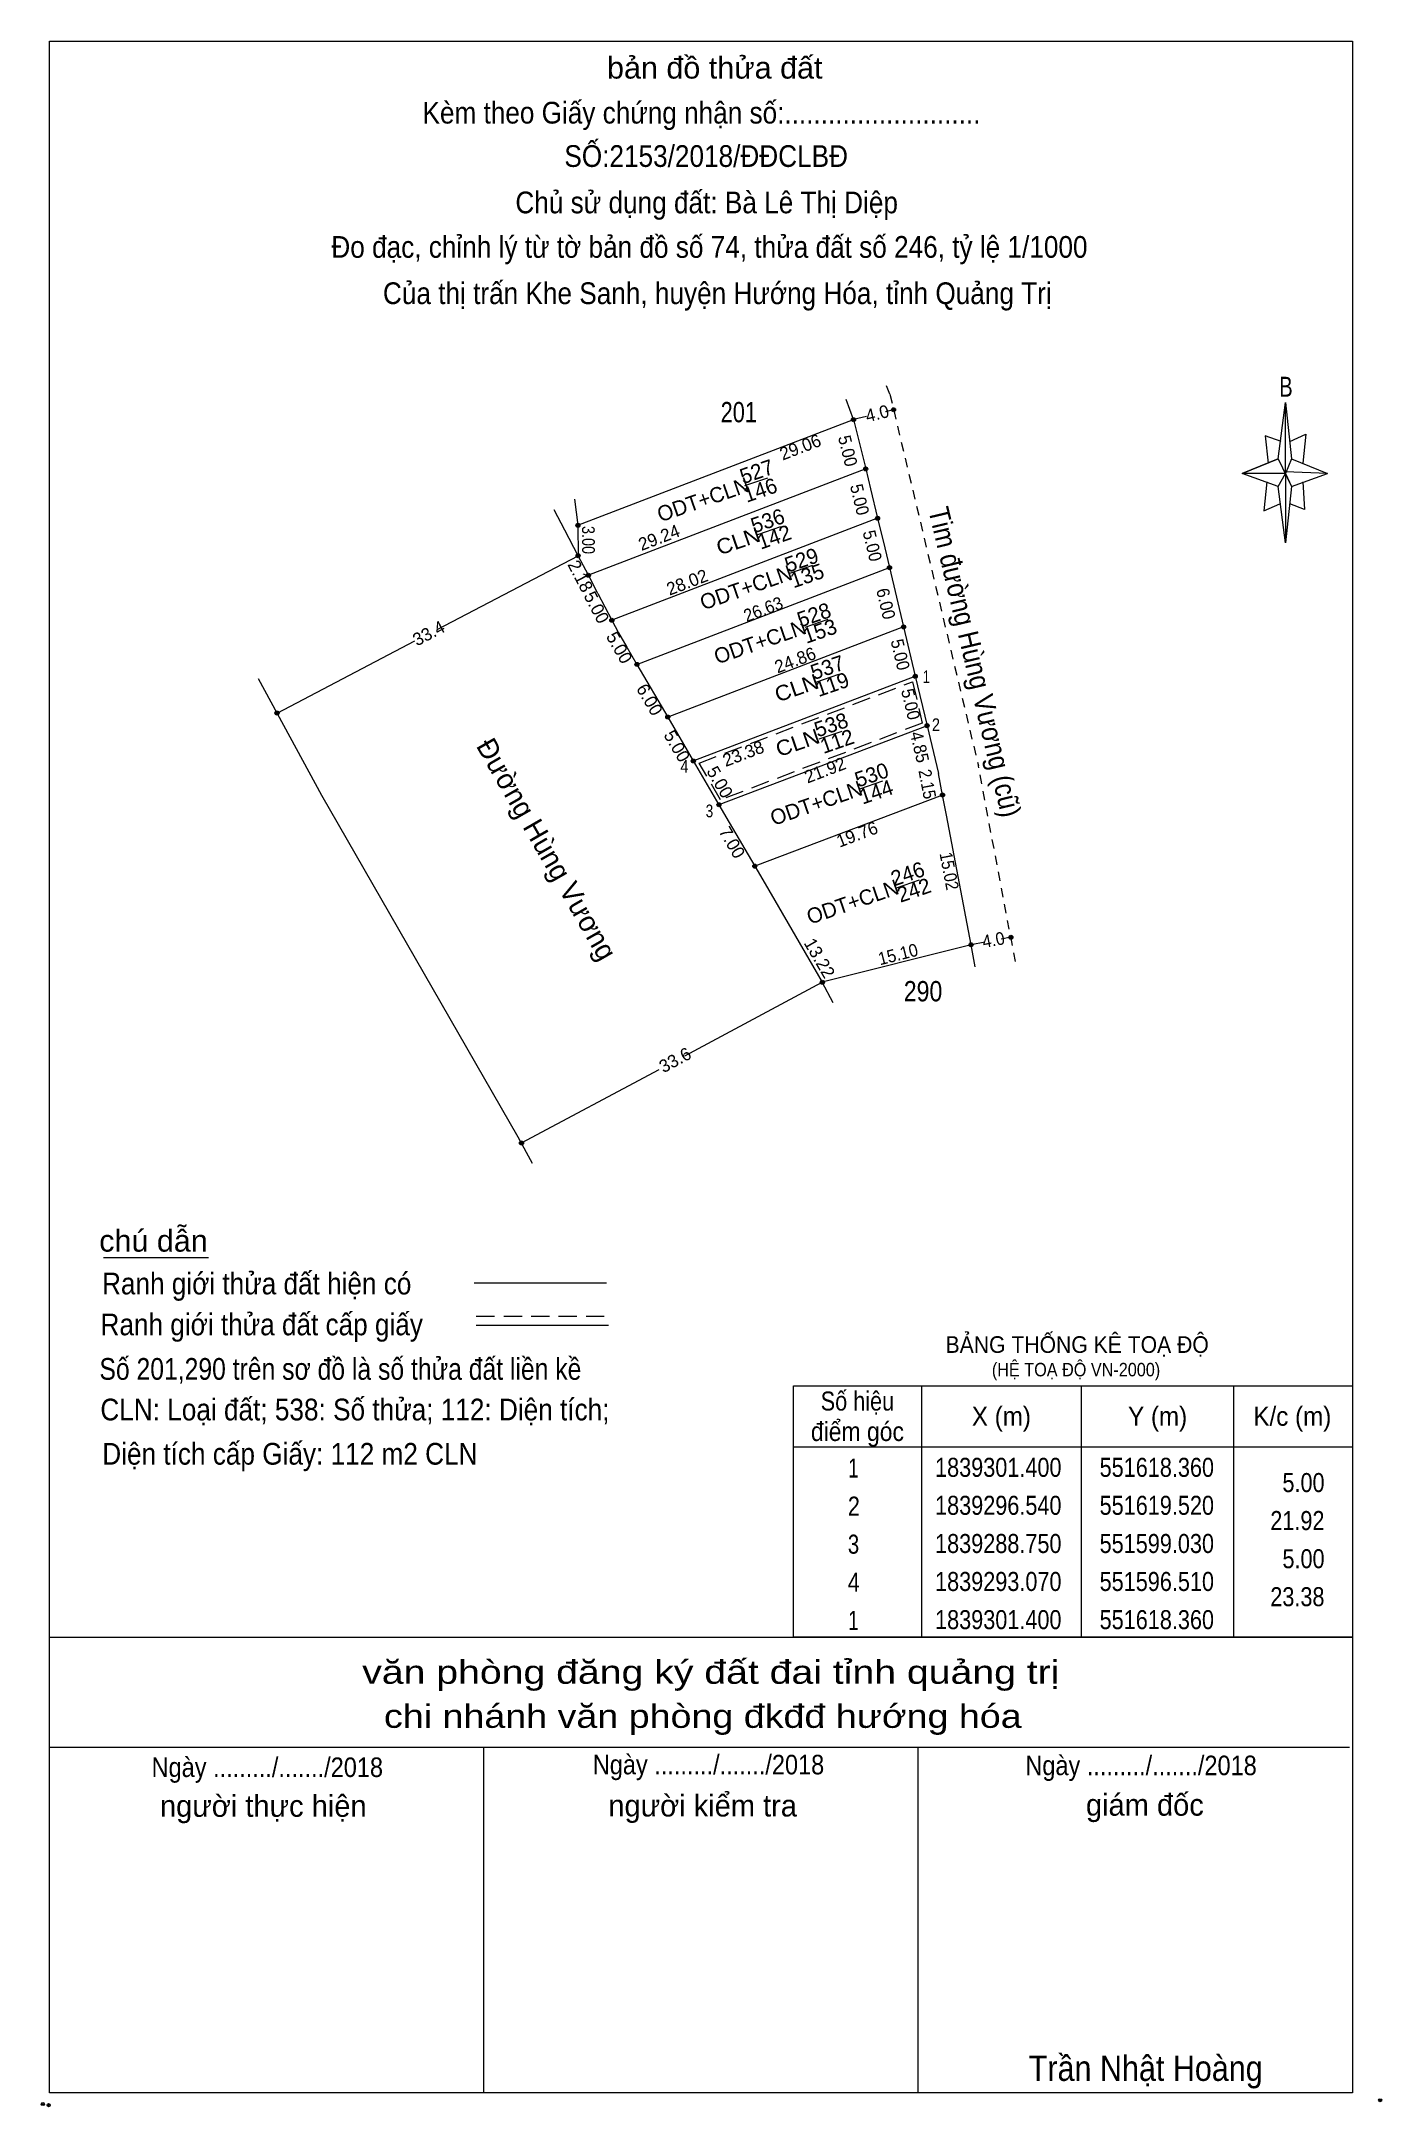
# Model space of a CAD drawing. Header units: metres. Extents: x 549542 to 551628, y 1839142 to 1839355.
# Drawn here: x 550585.2 to 550717.1, y 1839143.5 to 1839346.9 of the extents above; entities that cross this region are included whole.
import ezdxf
from ezdxf.enums import TextEntityAlignment as Align

# ---------------------------------------------------------------- set-up
doc = ezdxf.new("R2010")
doc.units = ezdxf.units.M
doc.header["$LTSCALE"] = 0.6
doc.header["$PDMODE"] = 32
doc.header["$PDSIZE"] = 0.3
doc.linetypes.add('MEDIUM_DASHED', pattern=[4.5, 3, -1.5])
doc.linetypes.add('SHORT_DASHED', pattern=[2.7, 1.5, -1.2])
for name, color, linetype, lineweight in [('1', 7, 'Continuous', 13), ('10', 7, 'Continuous', 13), ('17', 7, 'Continuous', 13), ('5', 7, 'Continuous', 13), ('55', 7, 'Continuous', 13), ('6', 7, 'Continuous', 13), ('63', 7, 'Continuous', 13)]:
    doc.layers.add(name, color=color, linetype=linetype, lineweight=lineweight)

msp = doc.modelspace()

# ---------------------------------------------------------------- texts
at = {"layer": '1'}
for s, p in [('527', (550655.8648, 1839303.8384)), ('ODT+CLN', (550650.5898, 1839301.0863)), ('146', (550656.2148, 1839302.0153)), ('536', (550656.9448, 1839298.9953)), ('142', (550657.5948, 1839297.3953)), ('529', (550660.2798, 1839295.1236)), ('ODT+CLN', (550654.8098, 1839292.4163)), ('135', (550660.8198, 1839293.5867)), ('528', (550661.5048, 1839289.7284)), ('ODT+CLN', (550656.1898, 1839287.0863)), ('153', (550662.0848, 1839288.1249)), ('537', (550662.8248, 1839284.5484)), ('119', (550663.2898, 1839282.8736)), ('538', (550663.1948, 1839278.8984)), ('112', (550663.7748, 1839277.2753)), ('ODT+CLN', (550661.7198, 1839271.1863)), ('530', (550667.1798, 1839273.967)), ('144', (550667.6198, 1839272.287)), ('246', (550670.7248, 1839264.2253)), ('ODT+CLN', (550665.3098, 1839261.4563)), ('242', (550671.3448, 1839262.6153))]:
    msp.add_text(s, height=1.5, rotation=19.087, dxfattribs=at).set_placement(p, align=Align.CENTER)
at = {"layer": '1', "width": 1.1}
for p in [(550654.0398, 1839296.9993), (550659.7898, 1839282.5293), (550659.8898, 1839277.1393)]:
    msp.add_text('CLN', height=1.5, rotation=19.087, dxfattribs=at).set_placement(p, align=Align.CENTER)
at = {"layer": '1'}
for s, height, width, p in [('BẢNG THỐNG KÊ TOẠ ĐỘ ', 1.639, 0.95, (550674.21, 1839217.75)), ('(HỆ TOẠ ĐỘ VN-2000)', 1.325, 0.9, (550678.77, 1839215.44))]:
    msp.add_text(s, height=height, dxfattribs=dict(at, width=width)).set_placement(p)
at = {"layer": '10'}
for s, width, p in [('201', 0.8, (550653.855, 1839309.4)), ('290', 0.85, (550671.995, 1839252.37))]:
    msp.add_text(s, height=2, dxfattribs=dict(at, width=width)).set_placement(p, align=Align.CENTER)
for s, height, rotation, p in [('4.0', 1.25, 13.831, (550667.6306, 1839309.6659)), ('33.4', 1.25, 27.607, (550623.6204, 1839288.0703)), ('Đường Hùng Vương', 2, 299.895, (550634.0848, 1839266.8584)), ('33.6', 1.25, 28.13, (550647.8803, 1839246.0481))]:
    msp.add_text(s, height=height, rotation=rotation, dxfattribs=at).set_placement(p, align=Align.CENTER)
for s, height, rotation, width, p in [('Tim đường Hùng Vương (cũ)', 2, 283.383, 0.9, (550676.1226, 1839285.5615)), ('4.0', 1.25, 10.69, 0.95, (550679.0391, 1839257.8175))]:
    msp.add_text(s, height=height, rotation=rotation, dxfattribs=dict(at, width=width)).set_placement(p, align=Align.CENTER)
at = {"layer": '5'}
for s, height, width, p in [('bản đồ thửa đất', 2.138, 1.05, (550651.49, 1839343.25)), ('Kèm theo Giấy chứng nhận số:...........................', 2.138, 0.9, (550650.185, 1839338.82)), ('SỐ:2153/2018/ĐĐCLBĐ', 2.14, 0.9, (550650.645, 1839334.55)), ('Chủ sử dụng đất: Bà Lê Thị Diệp', 2.14, 0.9, (550650.695, 1839329.98)), ('Đo đạc, chỉnh lý từ tờ bản đồ số 74, thửa đất số 246, tỷ lệ 1/1000 ', 2.14, 0.9, (550651.325, 1839325.6)), ('Của thị trấn Khe Sanh, huyện Hướng Hóa, tỉnh Quảng Trị', 2.14, 0.9, (550651.745, 1839321.04)), ('B', 1.963, 0.75, (550707.72, 1839311.92)), ('văn phòng đăng ký đất đai tỉnh quảng trị', 2.308, 1.25, (550651.105, 1839185.16)), ('chi nhánh văn phòng đkđđ hướng hóa', 2.308, 1.2, (550650.315, 1839180.82)), ('Ngày ........./......./2018', 1.924, 0.9, (550607.445, 1839175.98)), ('Ngày ........./......./2018', 1.924, 0.9, (550650.875, 1839176.24)), ('Ngày ........./......./2018', 1.924, 0.9, (550693.455, 1839176.16)), ('Trần Nhật Hoàng', 2.494, 0.9, (550693.915, 1839146.05))]:
    msp.add_text(s, height=height, dxfattribs=dict(at, width=width)).set_placement(p, align=Align.CENTER)
for s, height, p in [('người thực hiện', 2.14, (550607.05, 1839172.06)), ('người kiểm tra', 2.138, (550650.3, 1839172.09)), ('giám đốc', 2.138, (550693.83, 1839172.17))]:
    msp.add_text(s, height=height, dxfattribs=at).set_placement(p, align=Align.CENTER)
at = {"layer": '6'}
for s, height, width, p in [('chú dẫn', 2.138, 1.05, (550590.9, 1839227.72)), ('Ranh giới thửa đất hiện có ', 2.138, 0.9, (550591.18, 1839223.51)), ('Ranh giới thửa đất cấp giấy', 2.138, 0.9, (550591.03, 1839219.48)), ('Số 201,290 trên sơ đồ là số thửa đất liền kề', 2.14, 0.85, (550590.92, 1839215.1)), ('CLN: Loại đất; 538: Số thửa; 112: Diện tích;', 2.14, 0.9, (550591.01, 1839211.1)), ('Diện tích cấp Giấy: 112 m2 CLN', 2.14, 0.9, (550591.2, 1839206.74))]:
    msp.add_text(s, height=height, dxfattribs=dict(at, width=width)).set_placement(p)
at = {"layer": '63'}
for s, height, rotation, p in [('29.06', 1.25, 20.974, (550660.1363, 1839306.3746)), ('29.24', 1.25, 21.001, (550646.231, 1839297.4674)), ('2.18', 1.249, 297.624, (550637.7104, 1839293.9597)), ('28.02', 1.25, 21.015, (550648.9959, 1839293.066)), ('5.00', 1.25, 297.54, (550639.301, 1839290.884)), ('5.00', 1.25, 299.589, (550641.5496, 1839286.8986)), ('24.86', 1.25, 20.928, (550659.6318, 1839285.4011)), ('6.00', 1.25, 300.325, (550644.5346, 1839281.7706)), ('5.00', 1.25, 300.256, (550647.2326, 1839277.1998)), ('23.38', 1.25, 20.869, (550654.5224, 1839276.1914)), ('21.92', 1.25, 20.816, (550662.5729, 1839274.5573)), ('5.00', 1.25, 300.256, (550651.4526, 1839273.6498)), ('19.76', 1.25, 20.773, (550665.7234, 1839268.2358)), ('7.00', 1.25, 300.262, (550652.6527, 1839267.71)), ('13.22', 1.25, 300.191, (550661.2642, 1839256.3193))]:
    msp.add_text(s, height=height, rotation=rotation, dxfattribs=at).set_placement(p, align=Align.CENTER)
for s, rotation, width, p in [('5.00', 283.897, 0.95, (550663.9848, 1839306.4351)), ('5.00', 283.536, 0.95, (550665.1532, 1839301.6413)), ('3.00', 270.382, 0.85, (550638.4294, 1839297.7992)), ('5.00', 283.536, 0.95, (550666.4032, 1839297.0913)), ('6.00', 283.388, 0.95, (550667.7295, 1839291.3897)), ('26.63', 20.994, 0.95, (550656.4861, 1839290.4038)), ('5.00', 283.286, 0.95, (550669.1469, 1839286.3786)), ('5.00', 283.424, 0.95, (550670.1804, 1839281.4901)), ('4.85', 283.349, 0.95, (550671.0525, 1839277.2743)), ('2.15', 280.734, 0.9, (550671.8084, 1839273.6514)), ('15.02', 280.786, 0.9, (550673.9616, 1839265.082)), ('15.10', 14.147, 0.95, (550669.6822, 1839256.402))]:
    msp.add_text(s, height=1.25, rotation=rotation, dxfattribs=dict(at, width=width)).set_placement(p, align=Align.CENTER)
for s, height, width, p in [(' 1', 1.25, 0.75, (550672.66, 1839283.72)), (' 2', 1.25, 0.85, (550673.66, 1839278.99)), (' 4', 1.25, 0.85, (550648.9, 1839274.89)), (' 3', 1.25, 0.8, (550651.34, 1839270.5)), ('5.00', 1.875, 0.85, (550711.52, 1839204.04)), ('21.92', 1.875, 0.85, (550711.51, 1839200.3)), ('5.00', 1.875, 0.85, (550711.52, 1839196.54)), ('23.38', 1.875, 0.85, (550711.51, 1839192.8))]:
    msp.add_text(s, height=height, dxfattribs=dict(at, width=width)).set_placement(p, align=Align.RIGHT)
for s, width, p in [('Số hiệu', 0.85, (550665.535, 1839212.07)), ('điểm góc', 0.9, (550665.535, 1839209.07)), ('X (m)', 0.95, (550679.705, 1839210.57)), ('Y (m)', 0.95, (550695.085, 1839210.57)), ('K/c (m)', 0.95, (550708.345, 1839210.57)), (' 1', 0.75, (550664.88, 1839205.47)), ('1839301.400', 0.85, (550679.4, 1839205.54)), ('551618.360', 0.85, (550695.005, 1839205.54)), (' 2', 0.85, (550664.89, 1839201.72)), ('1839296.540', 0.85, (550679.4, 1839201.8)), ('551619.520', 0.85, (550695.005, 1839201.8)), (' 3', 0.8, (550664.87, 1839197.97)), ('1839288.750', 0.85, (550679.4, 1839198.04)), ('551599.030', 0.85, (550695.005, 1839198.04)), (' 4', 0.85, (550664.875, 1839194.22)), ('1839293.070', 0.85, (550679.4, 1839194.3)), ('551596.510', 0.85, (550695.005, 1839194.3)), (' 1', 0.75, (550664.88, 1839190.46)), ('1839301.400', 0.85, (550679.4, 1839190.54)), ('551618.360', 0.85, (550695.005, 1839190.54))]:
    msp.add_text(s, height=1.875, dxfattribs=dict(at, width=width)).set_placement(p, align=Align.CENTER)

# ---------------------------------------------------------------- hatches: boundary and pattern name
at = {"layer": '1'}
for points in [[(550669.29, 1839310.63, 1), (550668.89, 1839310.63, 1)], [(550608.6, 1839280.76, 1), (550608.2, 1839280.76, 1)], [(550680.84, 1839258.68, 1), (550680.44, 1839258.68, 1)], [(550632.67, 1839238.42, 1), (550632.27, 1839238.42, 1)]]:
    msp.add_hatch(color=256, dxfattribs=at).paths.add_polyline_path(points)
at = {"layer": '63'}
for points in [[(550665.35, 1839309.66, 1), (550664.95, 1839309.66, 1)], [(550666.55, 1839304.81, 1), (550666.15, 1839304.81, 1)], [(550638.22, 1839299.26, 1), (550637.82, 1839299.26, 1)], [(550667.72, 1839299.95, 1), (550667.32, 1839299.95, 1)], [(550638.24, 1839296.26, 1), (550637.84, 1839296.26, 1)], [(550639.25, 1839294.33, 1), (550638.85, 1839294.33, 1)], [(550668.89, 1839295.09, 1), (550668.49, 1839295.09, 1)], [(550641.56, 1839289.9, 1), (550641.16, 1839289.9, 1)], [(550670.28, 1839289.25, 1), (550669.88, 1839289.25, 1)], [(550644.03, 1839285.55, 1), (550643.63, 1839285.55, 1)], [(550671.43, 1839284.38, 1), (550671.03, 1839284.38, 1)], [(550647.06, 1839280.37, 1), (550646.66, 1839280.37, 1)], [(550672.59, 1839279.52, 1), (550672.19, 1839279.52, 1)], [(550649.58, 1839276.05, 1), (550649.18, 1839276.05, 1)], [(550652.1, 1839271.73, 1), (550651.7, 1839271.73, 1)], [(550674.11, 1839272.69, 1), (550673.71, 1839272.69, 1)], [(550655.63, 1839265.68, 1), (550655.23, 1839265.68, 1)], [(550676.92, 1839257.94, 1), (550676.52, 1839257.94, 1)], [(550662.28, 1839254.25, 1), (550661.88, 1839254.25, 1)]]:
    msp.add_hatch(color=256, dxfattribs=at).paths.add_polyline_path(points)

# ---------------------------------------------------------------- linework, layer by layer
at = {"layer": '1'}
for centre in [(550669.09, 1839310.63), (550608.4, 1839280.76), (550680.64, 1839258.68), (550632.47, 1839238.42)]:
    msp.add_circle(centre, 0.2, dxfattribs=at)
at = {"layer": '10', "linetype": 'SHORT_DASHED'}
for p, q in [((550668.73, 1839312.16), (550668.18, 1839313.56)), ((550668.73, 1839312.16), (550677.44, 1839275.55)), ((550681.09, 1839256.28), (550677.44, 1839275.55))]:
    msp.add_line(p, q, dxfattribs=at)
at = {"layer": '10'}
for p, q in [((550665.15, 1839309.66), (550664.43, 1839311.65)), ((550669.09, 1839310.63), (550668.3, 1839310.44)), ((550638.02, 1839299.26), (550665.15, 1839309.66)), ((550666.44, 1839309.98), (550665.15, 1839309.66)), ((550637.7, 1839301.84), (550638.02, 1839299.26)), ((550638.02, 1839299.26), (550638.04, 1839296.26)), ((550668.22, 1839297.02), (550668.69, 1839295.09)), ((550624.16, 1839289), (550638.04, 1839296.26)), ((550668.69, 1839295.09), (550670.08, 1839289.25)), ((550642.01, 1839288.66), (550642.83, 1839287.26)), ((550670.08, 1839289.25), (550671.23, 1839284.38)), ((550608.4, 1839280.76), (550621.98, 1839287.86)), ((550642.83, 1839287.26), (550643.83, 1839285.55)), ((550643.83, 1839285.55), (550646.86, 1839280.37)), ((550646.86, 1839280.37), (550649.38, 1839276.05)), ((550672.85, 1839277.56), (550673.51, 1839274.8)), ((550676.72, 1839257.94), (550674.29, 1839270.71)), ((550656.44, 1839263.94), (550662.08, 1839254.25)), ((550676.72, 1839257.94), (550662.08, 1839254.25)), ((550678.06, 1839258.19), (550676.72, 1839257.94)), ((550677.13, 1839255.77), (550676.72, 1839257.94)), ((550680.64, 1839258.68), (550679.68, 1839258.5)), ((550648.56, 1839247.02), (550662.08, 1839254.25)), ((550663.16, 1839252.23), (550662.08, 1839254.25)), ((550632.47, 1839238.42), (550646.02, 1839245.66)), ((550633.54, 1839236.39), (550632.14, 1839239))]:
    msp.add_line(p, q, dxfattribs=at)
for points in [[(550665.15, 1839309.66), (550666.35, 1839304.81), (550666.83, 1839302.86)], [(550666.83, 1839302.86), (550667.52, 1839299.95), (550668.22, 1839297.02)], [(550638.04, 1839296.26), (550636.73, 1839298.76), (550635.68, 1839300.78)], [(550639.99, 1839292.54), (550639.05, 1839294.33), (550638.04, 1839296.26)], [(550639.99, 1839292.54), (550641.36, 1839289.9), (550642.01, 1839288.66)], [(550632.14, 1839239), (550612.8, 1839272.64), (550606.57, 1839284.14)], [(550671.23, 1839284.38), (550672.39, 1839279.52), (550672.85, 1839277.56)], [(550649.38, 1839276.05), (550651.9, 1839271.73), (550652.91, 1839269.99)], [(550674.29, 1839270.71), (550673.91, 1839272.69), (550673.51, 1839274.8)], [(550652.91, 1839269.99), (550655.43, 1839265.68), (550656.44, 1839263.94)]]:
    msp.add_lwpolyline(points, dxfattribs=at)
at = {"layer": '17'}
msp.add_line((550591.33, 1839227.13), (550601.65, 1839227.13), dxfattribs=at)
at = {"layer": '5'}
for p, q in [((550706.96, 1839305.8), (550707.68, 1839311.36)), ((550708.25, 1839305.8), (550711.81, 1839304.37)), ((550706.96, 1839303.09), (550703.4, 1839304.37)), ((550708.25, 1839303.09), (550707.68, 1839297.53)), ((550709.39, 1839303.52), (550709.53, 1839300.81)), ((550709.53, 1839300.81), (550708.1, 1839301.38)), ((550586.02, 1839189.75), (550714.27, 1839189.75)), ((550586.02, 1839178.92), (550713.98, 1839178.92)), ((550586.02, 1839178.92), (550713.98, 1839178.92)), ((550586.02, 1839178.92), (550713.98, 1839178.92)), ((550628.77, 1839144.86), (550628.77, 1839178.92)), ((550671.52, 1839144.86), (550671.52, 1839178.92))]:
    msp.add_line(p, q, dxfattribs=at)
for points in [[(550586.02, 1839346.92), (550714.27, 1839346.92), (550714.27, 1839144.86), (550586.02, 1839144.86)], [(550707.68, 1839311.36), (550708.25, 1839305.8), (550707.68, 1839304.37)], [(550707.68, 1839304.37), (550703.4, 1839304.37), (550706.96, 1839305.8), (550708.25, 1839303.09), (550711.81, 1839304.37), (550707.68, 1839304.52)], [(550707.68, 1839304.37), (550707.68, 1839297.53), (550706.96, 1839303.09)]]:
    msp.add_lwpolyline(points, close=True, dxfattribs=at)
for points in [[(550707.25, 1839307.51), (550705.68, 1839308.08), (550705.97, 1839305.37)], [(550708.1, 1839307.51), (550709.67, 1839308.22), (550709.39, 1839305.37)], [(550707.68, 1839304.37), (550706.96, 1839305.8), (550703.4, 1839304.37)], [(550705.82, 1839303.52), (550705.54, 1839300.67), (550707.11, 1839301.38)], [(550707.68, 1839304.37), (550708.25, 1839303.09), (550711.81, 1839304.37)], [(550714.27, 1839144.86), (550586.02, 1839144.86), (550586.02, 1839178.92)]]:
    msp.add_lwpolyline(points, dxfattribs=at)
for p in [(550585.35, 1839143.77), (550585.92, 1839143.66)]:
    msp.add_point(p, dxfattribs=at)
at = {"layer": '55'}
for p, q in [((550666.35, 1839304.81), (550639.05, 1839294.33)), ((550667.52, 1839299.95), (550641.36, 1839289.9)), ((550643.83, 1839285.55), (550668.69, 1839295.09)), ((550670.08, 1839289.25), (550646.86, 1839280.37)), ((550649.38, 1839276.05), (550671.23, 1839284.38)), ((550672.39, 1839279.52), (550651.9, 1839271.73)), ((550673.91, 1839272.69), (550655.43, 1839265.68))]:
    msp.add_line(p, q, dxfattribs=at)
at = {"layer": '55', "linetype": 'MEDIUM_DASHED'}
msp.add_lwpolyline([(550670.95, 1839283.84), (550671.92, 1839279.77), (550652.07, 1839272.22), (550649.96, 1839275.84)], close=True, dxfattribs=at)
at = {"layer": '6'}
for p, q in [((550627.81, 1839224.66), (550640.85, 1839224.66)), ((550628.02, 1839220.48), (550641.04, 1839220.48))]:
    msp.add_line(p, q, dxfattribs=at)
at = {"layer": '6', "linetype": 'MEDIUM_DASHED'}
msp.add_line((550628.02, 1839221.36), (550641.13, 1839221.36), dxfattribs=at)
at = {"layer": '6'}
msp.add_point((550716.99, 1839144.15), dxfattribs=at)
at = {"layer": '63'}
for p, q in [((550654.44, 1839303.16), (550656.7, 1839303.94)), ((550655.72, 1839298.36), (550657.98, 1839299.14)), ((550658.89, 1839294.54), (550661.15, 1839295.32)), ((550660.38, 1839289.23), (550662.64, 1839290.01)), ((550661.43, 1839283.82), (550663.69, 1839284.6)), ((550661.76, 1839278.21), (550664.02, 1839278.99)), ((550665.76, 1839273.31), (550668.02, 1839274.09)), ((550669.38, 1839263.56), (550671.64, 1839264.34)), ((550671.83, 1839214.5), (550671.83, 1839189.75)), ((550687.57, 1839214.5), (550687.57, 1839189.75)), ((550702.57, 1839214.5), (550702.57, 1839189.75)), ((550659.23, 1839208.5), (550714.27, 1839208.5))]:
    msp.add_line(p, q, dxfattribs=at)
msp.add_lwpolyline([(550659.23, 1839214.5), (550714.27, 1839214.5), (550714.27, 1839189.75), (550659.23, 1839189.75)], close=True, dxfattribs=at)
for centre in [(550665.15, 1839309.66), (550666.35, 1839304.81), (550638.02, 1839299.26), (550667.52, 1839299.95), (550638.04, 1839296.26), (550639.05, 1839294.33), (550668.69, 1839295.09), (550641.36, 1839289.9), (550670.08, 1839289.25), (550643.83, 1839285.55), (550671.23, 1839284.38), (550646.86, 1839280.37), (550672.39, 1839279.52), (550649.38, 1839276.05), (550651.9, 1839271.73), (550673.91, 1839272.69), (550655.43, 1839265.68), (550676.72, 1839257.94), (550662.08, 1839254.25)]:
    msp.add_circle(centre, 0.2, dxfattribs=at)

msp.set_redraw_order([(e.dxf.handle, doc.entitydb.next_handle()) for e in msp.query("TEXT MTEXT ATTDEF DIMENSION ARC_DIMENSION")])  # texts and dimensions are drawn at this point

doc.saveas('drawing.dxf')
